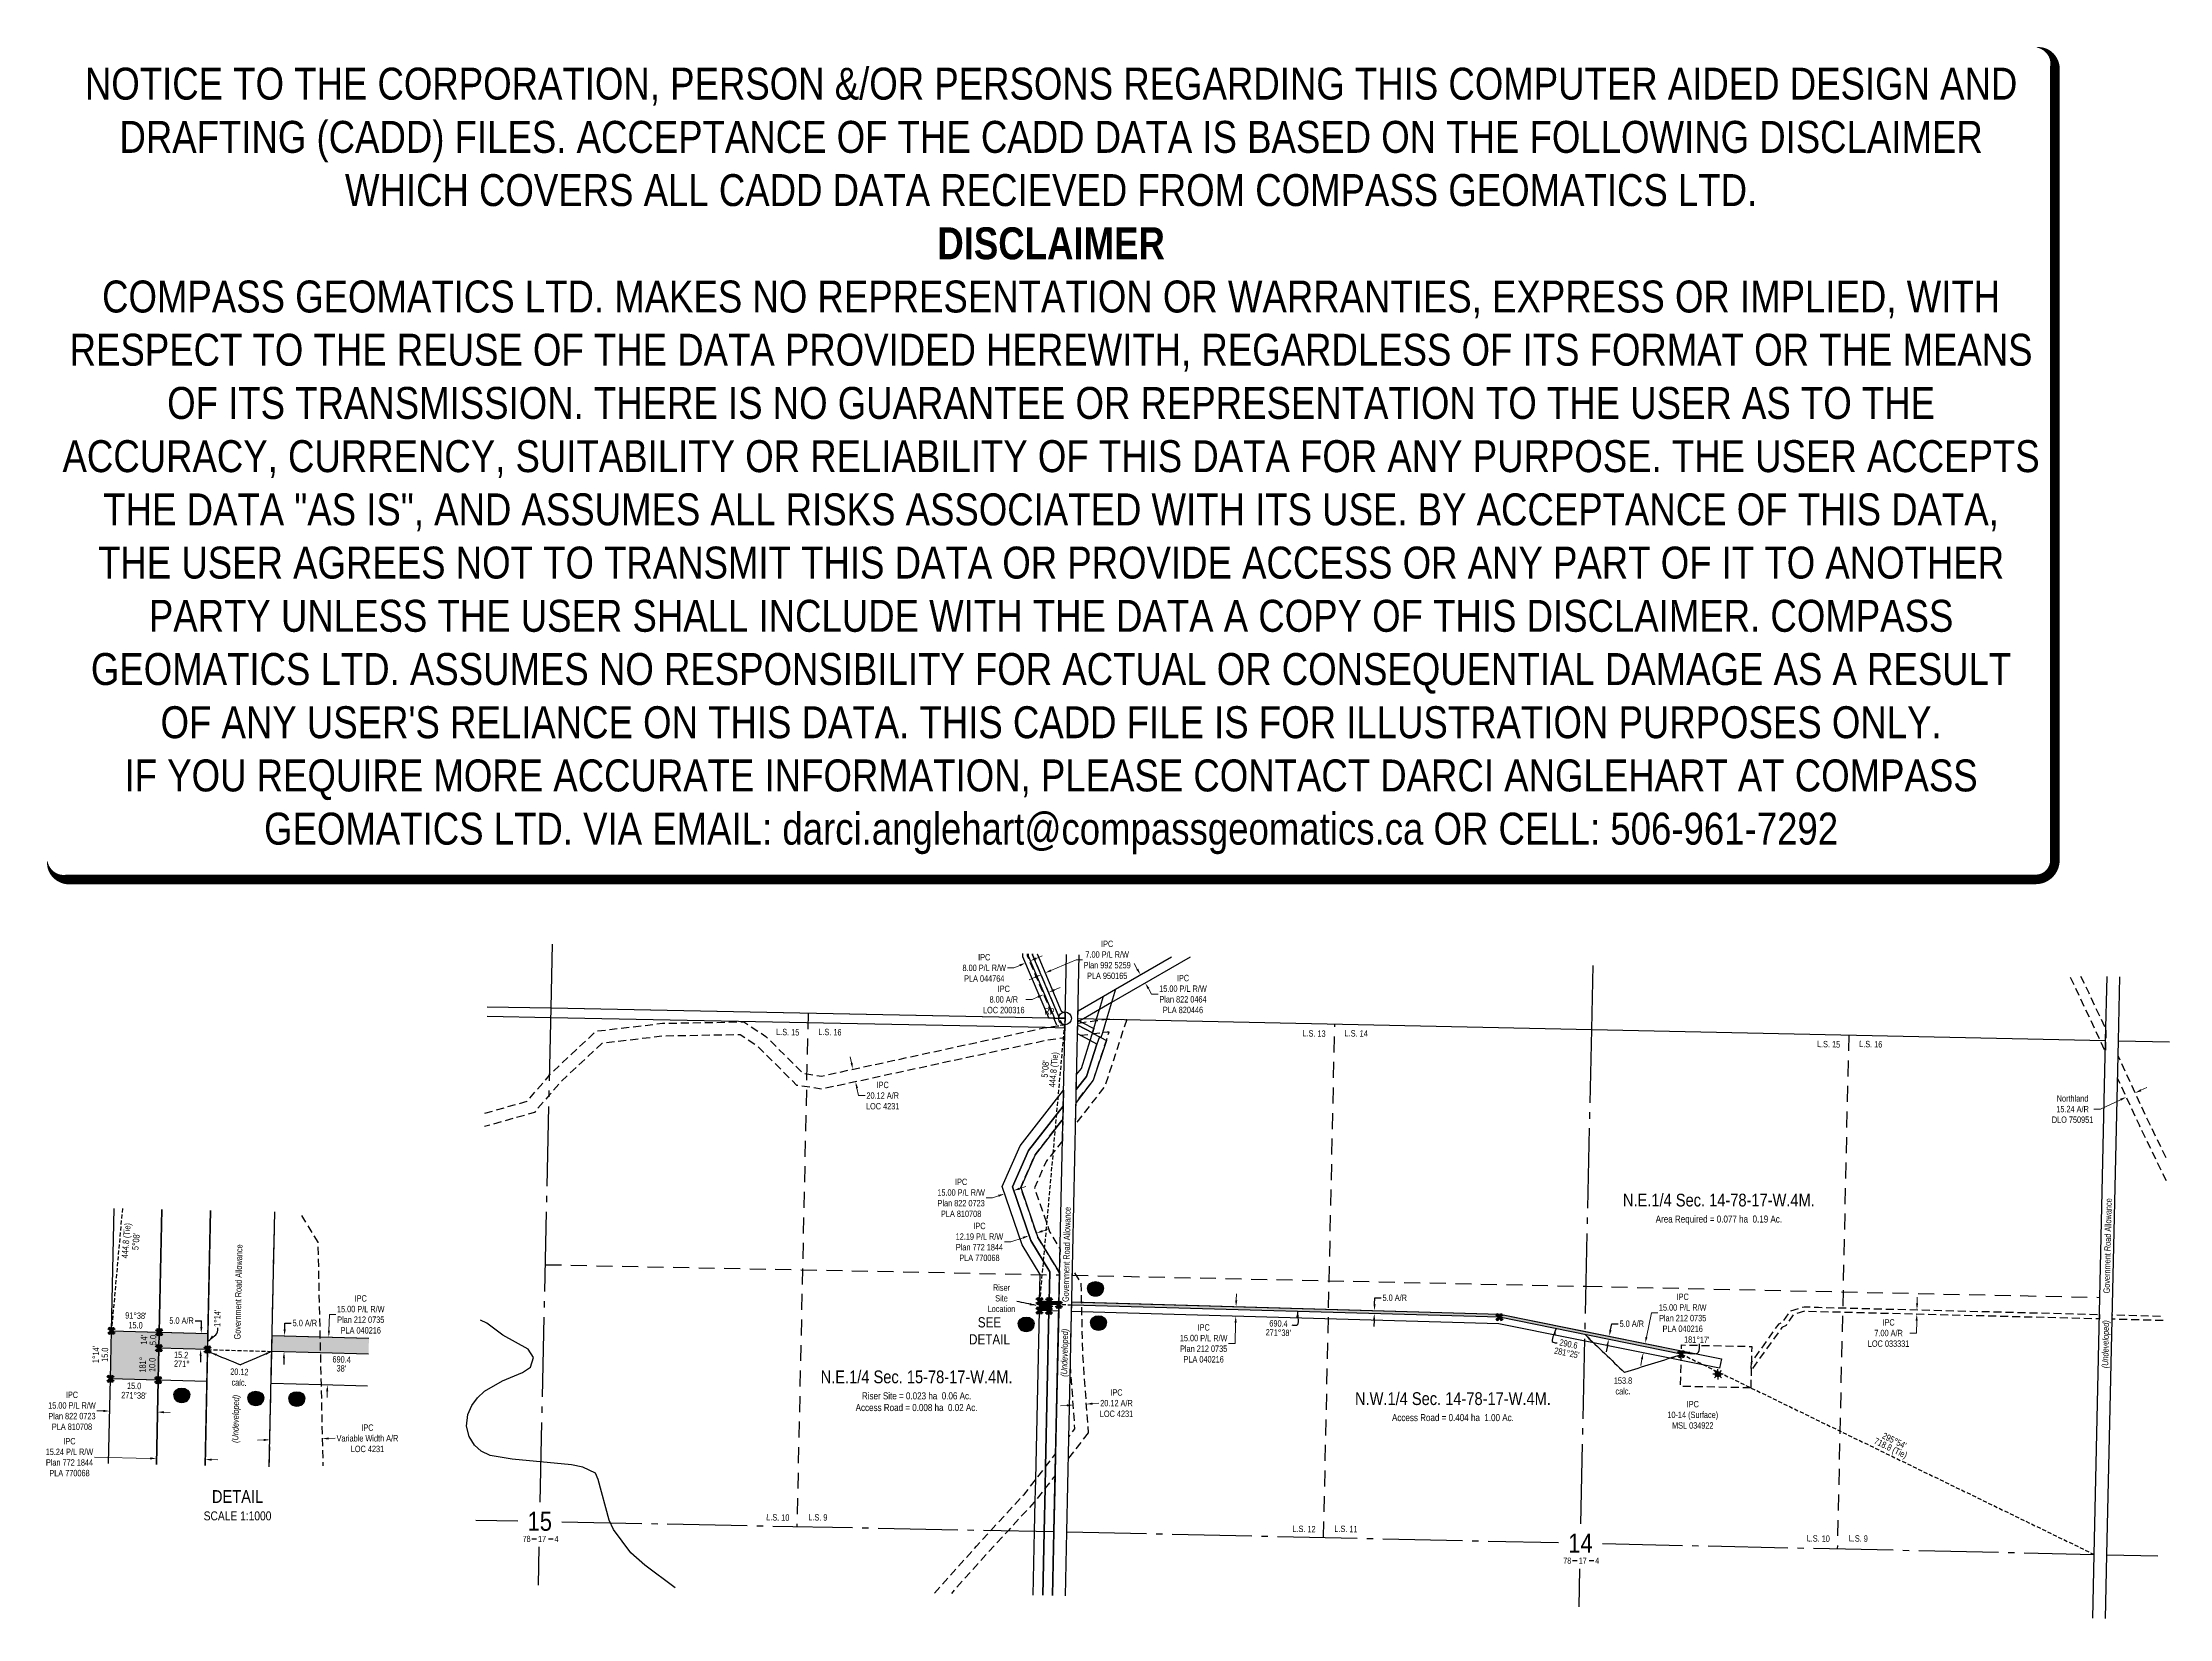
# Model space of a CAD drawing. Extents: x 401671 to 405002, y 6180217 to 6182685.
import ezdxf
from ezdxf.enums import TextEntityAlignment as Align

# ---------------------------------------------------------------- set-up
doc = ezdxf.new("R2010")
doc.units = 0
doc.header["$LTSCALE"] = 5
doc.header["$PDSIZE"] = 0.5
for name, pattern in [('foc-ACCESSROAD', [3.75, 2.5, -1.25]), ('foc-LSD', [8, 5, -3]), ('foc-QUARTERLINE', [33, 25, -3, 2, -3]), ('foc-TIELINE', [1.875, 1.25, -0.625]), ('foc-TRAV', [1.875, 1.25, -0.625])]:
    doc.linetypes.add(name, pattern=pattern)
doc.layers.get('Defpoints').update_dxf_attribs({"color": 9})
for name, color, linetype in [('10', 1, 'Continuous'), ('35', 37, 'Continuous'), ('9', 3, 'Continuous'), ('C-AR', 13, 'foc-ACCESSROAD'), ('C-RW', 13, 'Continuous'), ('C-SYMBOL', 7, 'Continuous'), ('C-WS', 13, 'foc-ACCESSROAD'), ('C-WS-S', 8, 'Continuous'), ('DETAIL-T', 7, 'Continuous'), ('F-AR', 190, 'foc-ACCESSROAD'), ('L-AREAREQUIRED', 7, 'Continuous'), ('L-BD', 7, 'Continuous'), ('L-BD1', 253, 'Continuous'), ('L-MON', 1, 'Continuous'), ('L-QSEC', 8, 'foc-QUARTERLINE'), ('L-ROAD-T', 7, 'Continuous'), ('L-SEC', 7, 'Continuous'), ('L-SECLBL', 7, 'Continuous'), ('L-SECTION-LSD', 7, 'foc-LSD'), ('L-TIE', 7, 'foc-TIELINE'), ('P-CROSSINGS', 250, 'Continuous'), ('P-PROPOSED', 10, 'Continuous'), ('P-PROPOSED-H', 21, 'Continuous'), ('P-TRAV', 4, 'foc-TRAV'), ('P-TXT', 4, 'Continuous'), ('T-WATER', 160, 'Continuous')]:
    doc.layers.add(name, color=color, linetype=linetype)
for name, color, linetype, lineweight in [('C-AR-T', 13, 'Continuous', 9), ('C-RW-T', 13, 'Continuous', 9), ('C-WS-T', 13, 'Continuous', 9), ('F-AR-T', 190, 'Continuous', 9), ('T-TEXT', 48, 'Continuous', 18)]:
    doc.layers.add(name, color=color, linetype=linetype, lineweight=lineweight)
doc.layers.add('DISCLAIMER', color=7, linetype='Continuous', plot=False)
doc.styles.add('100L', font='ARIALN.TTF', dxfattribs={"height": 11})
doc.styles.add('175L', font='ARIALN.TTF', dxfattribs={"height": 20})
doc.styles.add('80', font='ARIALN.TTF', dxfattribs={"height": 10})
doc.styles.add('80CG', font='ARIALN.TTF', dxfattribs={"height": 10})
doc.styles.add('80L', font='ARIALN.TTF', dxfattribs={"height": 10})
doc.styles.add('80LS', font='ARIALNI.TTF', dxfattribs={"height": 10})
doc.styles.add('Crossing', font='ARIALN.TTF', dxfattribs={"height": 10})
doc.styles.add('foc-LtypeFont', font='ARIALN.TTF', dxfattribs={"height": 7.35})
doc.styles.add('SIMPLEX', font='ARIALN.TTF')
doc.linetypes.add('foc-TOPO-flowdirection-NOLINE', pattern='A,0,[">",foc-LtypeFont,S=0.3,R=0,X=0,Y=-0.945],-20,[">",foc-LtypeFont,S=0.3,R=0,X=0,Y=-0.945],0', length=20)
doc.dimstyles.new('Compass 5 000', dxfattribs={"dimscale": 5, "dimtxt": 9, "dimasz": 2, "dimexe": 0.2, "dimexo": 0.0625, "dimgap": 0.5, "dimtad": 0, "dimtih": 1, "dimtoh": 1, "dimzin": 0, "dimdsep": 46, "dimtxsty": '80CG', "dimcen": 0.1, "dimse1": 1, "dimse2": 1, "dimclrd": 256, "dimclrt": 256, "dimaunit": 1, "dimadec": 4, "dimazin": 0, "dimtfac": 0.06, "dimtofl": 0, "dimtmove": 0, "dimatfit": 1, "dimfxl": 0.2, "dimtolj": 1, "dimtzin": 0, "dimlwd": -1, "dimarcsym": 0})

msp = doc.modelspace()

# ---------------------------------------------------------------- texts
at = {"layer": 'C-SYMBOL', "color": 3, "style": '175L'}
for s, p in [('N.E.1/4 Sec. 14-78-17-W.4M.', (404296.057, 6180855.959)), ('N.E.1/4 Sec. 15-78-17-W.4M.', (403039.759, 6180579.064)), ('N.W.1/4 Sec. 14-78-17-W.4M.', (403879.633, 6180544.98))]:
    msp.add_text(s, height=19.99256, dxfattribs=at).set_placement(p, align=Align.BOTTOM_CENTER)
at = {"layer": 'C-WS-T', "insert": (404255.178, 6180535.574), "char_height": 9.99628, "width": 78.96557, "attachment_point": 5, "style": '80CG'}
msp.add_mtext('\\A1;IPC\\P10-14 (Surface)\\PMSL 034922', dxfattribs=at)
at = {"layer": 'DETAIL-T', "color": 3, "attachment_point": 5, "style": '80CG'}
for s, insert, char_height, width in [('SEE\\PDETAIL', (403153.93, 6180667.189), 15.994, 63.61245), ('DETAIL\\P{\\H0.7x;SCALE 1:1000}', (401976.477, 6180393.908), 19.99256, 105.46635)]:
    msp.add_mtext(s, dxfattribs=dict(at, insert=insert, char_height=char_height, width=width))
at = {"layer": 'L-AREAREQUIRED', "color": 5, "style": '100L'}
for s, p in [('Area Required = 0.077 ha  0.19 Ac.', (404296.057, 6180833.468)), ('Access Road = 0.404 ha  1.00 Ac.', (403879.633, 6180522.489))]:
    msp.add_text(s, height=10.99591, dxfattribs=at).set_placement(p, align=Align.BOTTOM_CENTER)
at = {"layer": 'L-AREAREQUIRED', "color": 5, "insert": (403039.759, 6180570.801), "char_height": 10.99591, "width": 334.76615, "attachment_point": 2, "style": '100L'}
msp.add_mtext('Riser Site = 0.023 ha  0.06 Ac.\\PAccess Road = 0.008 ha  0.02 Ac.', dxfattribs=at)
at = {"layer": 'L-BD', "color": 3, "style": '80L'}
msp.add_text("1°14'", height=9.9963, rotation=88.7684, dxfattribs=at).set_placement((401944.636, 6180686.737), align=Align.MIDDLE)
at = {"layer": 'L-BD', "style": '80L'}
for s, height, rotation, p in [("181°17'", 9.9963, 358.783781, (404261.389, 6180653.242)), ('718.8 (Tie)', 9.99628, 334.1053, (404564.553, 6180482.468)), ("295°54'", 9.9963, 334.1053, (404570.774, 6180495.282))]:
    msp.add_text(s, height=height, rotation=rotation, dxfattribs=at).set_placement(p, align=Align.MIDDLE)
at = {"layer": 'L-BD1', "color": 5, "style": '80L'}
for s, height, rotation, p in [("5°08'", 9.9963, 84.8705, (403241.204, 6181077.301)), ('444.8 (Tie)', 9.99628, 84.8705, (403255.392, 6181076.028)), ('444.8 (Tie)', 9.99628, 84.8705, (401803.106, 6180808.365)), ("5°08'", 9.9963, 84.8705, (401817.294, 6180807.091)), ("91°38'", 9.9963, 358.3724, (401817.159, 6180690.982)), ('15.0', 9.9963, 358.3724, (401816.733, 6180675.994)), ("271°38'", 9.9963, 358.3724, (403606.121, 6180664.454)), ('690.4', 9.9963, 358.3724, (403606.526, 6180678.693)), ("1°14'", 9.9963, 88.7686, (401754.431, 6180630.082)), ('15.0', 9.9963, 88.7686, (401768.673, 6180629.776)), ('690.4', 9.9963, 358.3724, (402139.419, 6180622.329)), ("281°25'", 9.9963, 348.5775, (404057.865, 6180632.643)), ('290.6', 9.9963, 348.5775, (404060.686, 6180646.605)), ("271°38'", 9.9963, 358.3724, (401814.128, 6180566.064)), ('15.0', 9.9963, 358.3724, (401814.554, 6180581.053))]:
    msp.add_text(s, height=height, rotation=rotation, dxfattribs=at).set_placement(p, align=Align.MIDDLE)
at = {"layer": 'L-BD1', "color": 3, "style": '80L'}
for s, p in [("14'", (401829.919, 6180653.08)), ('5.0', (401844.16, 6180652.774)), ('181°', (401827.832, 6180614.18))]:
    msp.add_text(s, height=9.9963, rotation=88.7686, dxfattribs=at).set_placement(p, align=Align.MIDDLE)
at = {"layer": 'L-BD1', "style": '80L'}
msp.add_text('15.2', height=9.9963, rotation=358.3724, dxfattribs=at).set_placement((401888.174, 6180629.463), align=Align.MIDDLE)
at = {"layer": 'L-ROAD-T', "style": '80L'}
for p in [(403274.585, 6180786.881), (404904.717, 6180800.298), (401977.647, 6180728.118)]:
    msp.add_text('Government Road Allowance', height=9.99628, rotation=88.768499, dxfattribs=at).set_placement(p, align=Align.MIDDLE_CENTER)
at = {"layer": 'P-TXT', "attachment_point": 2, "style": '80L'}
for s, insert, char_height, width in [('Riser Site Location', (403172.733, 6180739.876), 9.99628, 49.23584), ('153.8\\Pcalc.', (404145.924, 6180594.189), 9.9963, 28.24092)]:
    msp.add_mtext(s, dxfattribs=dict(at, insert=insert, char_height=char_height, width=width))
at = {"layer": 'P-TXT', "insert": (401979.473, 6180607.933), "char_height": 9.9963, "width": 28.15228, "attachment_point": 2, "rotation": 358.3724, "style": '80L'}
msp.add_mtext('20.12\\Pcalc.', dxfattribs=at)
at = {"layer": 'T-TEXT', "style": '80LS'}
for p in [(403271.273, 6180632.786), (404901.404, 6180646.203), (401973.357, 6180529.27)]:
    msp.add_text('(Undeveloped)', height=9.99628, rotation=88.768499, dxfattribs=at).set_placement(p, align=Align.MIDDLE_CENTER)

# ---------------------------------------------------------------- blocks, each defined once
blk = doc.blocks.new('L-SECLBL')
at = {"layer": '9', "color": 7}
for p, q in [((-5.1, -27.8), (-12.3, -27.8)), ((20.7, -27.8), (13.5, -27.8))]:
    blk.add_line(p, q, dxfattribs=at)
at = {"layer": '10', "color": 2, "style": 'SIMPLEX'}
blk.add_attdef('SEC', text='', height=30, dxfattribs=at).set_placement((0, 0), align=Align.MIDDLE)
at = {"layer": '10', "color": 5, "style": '80L'}
blk.add_attdef('TWP', text='', height=9.5, dxfattribs=at).set_placement((-14.4, -27.4), align=Align.MIDDLE_RIGHT)
blk.add_attdef('RGE', text='', height=9.5, dxfattribs=at).set_placement((3.6, -27.4), align=Align.MIDDLE_CENTER)
blk.add_attdef('MER', text='', height=9.5, dxfattribs=at).set_placement((23.2, -27.4), align=Align.MIDDLE_LEFT)
blk = doc.blocks.new('*D420')
at = {"layer": 'Defpoints', "color": 0, "transparency": 16777216}
for p in [(404934, 6181033.3), (404934.6, 6181032.2), (404948.4, 6181038.6)]:
    blk.add_point(p, dxfattribs=at)
at = {"layer": 'F-AR-T', "transparency": 16777216}
for p, q in [((404925, 6181029.1), (404893.4, 6181014.5)), ((404956.9, 6181043.9), (404966, 6181048.1)), ((404893.4, 6181014.5), (404883.4, 6181014.5))]:
    blk.add_line(p, q, dxfattribs=at)
for points in [[(404924.3, 6181030.7), (404925.7, 6181027.6), (404934, 6181033.3)], [(404956.2, 6181045.5), (404957.6, 6181042.4), (404947.9, 6181039.7)]]:
    blk.add_solid(points, dxfattribs=at)
at = {"layer": 'F-AR-T', "transparency": 16777216, "insert": (404849.9, 6181014.5), "char_height": 10, "attachment_point": 5, "style": '80CG'}
blk.add_mtext('\\A1;Northland\\P15.24 A/R\\PDLO 750951', dxfattribs=at)
blk = doc.blocks.new('*D421')
at = {"layer": 'C-AR-T', "transparency": 16777216}
for p, q in [((403275.1, 6180550.3), (403265.1, 6180549.6)), ((403315.1, 6180553.1), (403325.1, 6180553.9))]:
    blk.add_line(p, q, dxfattribs=at)
for points in [[(403275, 6180552), (403275.2, 6180548.6), (403285.1, 6180551)], [(403315, 6180554.8), (403315.3, 6180551.5), (403305.2, 6180552.4)]]:
    blk.add_solid(points, dxfattribs=at)
at = {"layer": 'Defpoints', "color": 0, "transparency": 16777216}
for p in [(403285, 6180551.7), (403305.1, 6180553.2), (403305.2, 6180552.4)]:
    blk.add_point(p, dxfattribs=at)
at = {"layer": 'C-AR-T', "transparency": 16777216, "insert": (403352.8, 6180553.9), "char_height": 10, "attachment_point": 5, "style": '80CG'}
blk.add_mtext('\\A1;IPC\\P20.12 A/R\\PLOC 4231', dxfattribs=at)
blk = doc.blocks.new('*D422')
at = {"layer": 'C-AR-T', "transparency": 16777216}
for p, q in [((402937.9, 6181086.7), (402935.8, 6181096.4)), ((402946.4, 6181047.5), (402949, 6181035.6)), ((402949, 6181035.6), (402959, 6181035.6))]:
    blk.add_line(p, q, dxfattribs=at)
for points in [[(402939.5, 6181087), (402936.3, 6181086.3), (402940, 6181076.9)], [(402948, 6181047.8), (402944.8, 6181047.1), (402944.3, 6181057.2)]]:
    blk.add_solid(points, dxfattribs=at)
at = {"layer": 'Defpoints', "color": 0, "transparency": 16777216}
for p in [(402944.3, 6181057.2), (402966.1, 6181082.5), (402970.4, 6181062.9)]:
    blk.add_point(p, dxfattribs=at)
at = {"layer": 'C-AR-T', "transparency": 16777216, "insert": (402986.7, 6181035.6), "char_height": 10, "attachment_point": 5, "style": '80CG'}
blk.add_mtext('\\A1;IPC\\P20.12 A/R\\PLOC 4231', dxfattribs=at)
blk = doc.blocks.new('*D423')
at = {"layer": 'C-AR-T', "transparency": 16777216}
for p, q in [((404606.4, 6180710.1), (404606.7, 6180720.1)), ((404605.3, 6180663.7), (404595.3, 6180663.7)), ((404605.8, 6180683.1), (404605.3, 6180663.7))]:
    blk.add_line(p, q, dxfattribs=at)
for points in [[(404604.1, 6180683.2), (404607.4, 6180683.1), (404606, 6180693.1)], [(404604.8, 6180710.2), (404608.1, 6180710.1), (404606.2, 6180700.1)]]:
    blk.add_solid(points, dxfattribs=at)
at = {"layer": 'Defpoints', "color": 0, "transparency": 16777216}
for p in [(404606, 6180693.1), (404607.2, 6180693.1), (404607.3, 6180700.1)]:
    blk.add_point(p, dxfattribs=at)
at = {"layer": 'C-AR-T', "transparency": 16777216, "insert": (404561.8, 6180663.7), "char_height": 10, "attachment_point": 5, "style": '80CG'}
blk.add_mtext('\\A1;IPC\\P7.00 A/R\\PLOC 033331', dxfattribs=at)
blk = doc.blocks.new('*D424')
at = {"layer": 'C-AR-T', "transparency": 16777216}
for p, q in [((403229.8, 6181190.1), (403220.6, 6181186.2)), ((403255.5, 6181201.1), (403264.7, 6181205)), ((403220.6, 6181186.2), (403210.6, 6181186.2))]:
    blk.add_line(p, q, dxfattribs=at)
for points in [[(403229.1, 6181191.7), (403230.4, 6181188.6), (403239, 6181194)], [(403254.9, 6181202.6), (403256.2, 6181199.5), (403246.3, 6181197.2)]]:
    blk.add_solid(points, dxfattribs=at)
at = {"layer": 'Defpoints', "color": 0, "transparency": 16777216}
for p in [(403223.1, 6181231.4), (403230.5, 6181234.5), (403239, 6181194)]:
    blk.add_point(p, dxfattribs=at)
at = {"layer": 'C-AR-T', "transparency": 16777216, "insert": (403176.3, 6181186.2), "char_height": 10, "attachment_point": 5, "style": '80CG'}
blk.add_mtext('\\A1;IPC\\P8.00 A/R\\PLOC 200316', dxfattribs=at)
blk = doc.blocks.new('RP')
at = {"layer": '35', "color": 3}
blk.add_circle((0, 0), 10, dxfattribs=at)
at = {"layer": '35', "color": 3, "style": '80'}
blk.add_attdef('RP_001', (-32.4, 5.8), '', height=10, dxfattribs=at)
blk = doc.blocks.new('*D425')
at = {"layer": 'C-RW-T', "transparency": 16777216}
for p, q in [((404182.6, 6180657.2), (404190.3, 6180695.4)), ((404190.3, 6180695.4), (404200.3, 6180695.4)), ((404175.6, 6180622.9), (404173.7, 6180613.1))]:
    blk.add_line(p, q, dxfattribs=at)
for points in [[(404180.9, 6180657.5), (404184.2, 6180656.8), (404180.6, 6180647.4)], [(404174, 6180623.2), (404177.3, 6180622.5), (404177.6, 6180632.7)]]:
    blk.add_solid(points, dxfattribs=at)
at = {"layer": 'Defpoints', "color": 0, "transparency": 16777216}
for p in [(404136.3, 6180656.3), (404133.3, 6180641.6), (404180.6, 6180647.4)]:
    blk.add_point(p, dxfattribs=at)
at = {"layer": 'C-RW-T', "transparency": 16777216, "insert": (404239.4, 6180695.4), "char_height": 10, "attachment_point": 5, "style": '80CG'}
blk.add_mtext('\\A1;IPC\\P15.00 P/L R/W\\PPlan 212 0735\\PPLA 040216', dxfattribs=at)
blk = doc.blocks.new('*D426')
at = {"layer": 'C-RW-T', "transparency": 16777216}
for p, q in [((403540.3, 6180715.1), (403540.6, 6180725.1)), ((403539.3, 6180680.1), (403538.4, 6180647.5)), ((403538.4, 6180647.5), (403528.4, 6180647.5))]:
    blk.add_line(p, q, dxfattribs=at)
for points in [[(403537.6, 6180680.1), (403541, 6180680), (403539.6, 6180690.1)], [(403538.6, 6180715.1), (403542, 6180715), (403540, 6180705.1)]]:
    blk.add_solid(points, dxfattribs=at)
at = {"layer": 'Defpoints', "color": 0, "transparency": 16777216}
for p in [(403539.6, 6180690.1), (403739, 6180699.4), (403738.6, 6180684.4)]:
    blk.add_point(p, dxfattribs=at)
at = {"layer": 'C-RW-T', "transparency": 16777216, "insert": (403489.3, 6180647.5), "char_height": 10, "attachment_point": 5, "style": '80CG'}
blk.add_mtext('\\A1;IPC\\P15.00 P/L R/W\\PPlan 212 0735\\PPLA 040216', dxfattribs=at)
blk = doc.blocks.new('*D427')
at = {"layer": 'C-RW-T', "transparency": 16777216}
for p, q in [((403201.1, 6180890), (403210.6, 6180893.3)), ((403158.6, 6180875.4), (403148.6, 6180875.4)), ((403168, 6180878.6), (403158.6, 6180875.4))]:
    blk.add_line(p, q, dxfattribs=at)
for points in [[(403200.6, 6180891.6), (403201.7, 6180888.4), (403191.7, 6180886.8)], [(403167.5, 6180880.2), (403168.6, 6180877.1), (403177.5, 6180881.9)]]:
    blk.add_solid(points, dxfattribs=at)
at = {"layer": 'Defpoints', "color": 0, "transparency": 16777216}
for p in [(403177.5, 6180881.9), (403180.6, 6180872.8), (403194.8, 6180877.6)]:
    blk.add_point(p, dxfattribs=at)
at = {"layer": 'C-RW-T', "transparency": 16777216, "insert": (403109.5, 6180875.4), "char_height": 10, "attachment_point": 5, "style": '80CG'}
blk.add_mtext('\\A1;IPC\\P15.00 P/L R/W\\PPlan 822 0723\\PPLA 810708', dxfattribs=at)
blk = doc.blocks.new('*D428')
at = {"layer": 'C-RW-T', "transparency": 16777216}
for p, q in [((403236.9, 6180823.5), (403246.4, 6180826.7)), ((403187.3, 6180806.4), (403177.3, 6180806.4)), ((403206.5, 6180813), (403187.3, 6180806.4))]:
    blk.add_line(p, q, dxfattribs=at)
for points in [[(403236.4, 6180825.1), (403237.5, 6180821.9), (403227.5, 6180820.2)], [(403205.9, 6180814.6), (403207, 6180811.4), (403215.9, 6180816.3)]]:
    blk.add_solid(points, dxfattribs=at)
at = {"layer": 'Defpoints', "color": 0, "transparency": 16777216}
for p in [(403210.2, 6180833), (403221.7, 6180837), (403215.9, 6180816.3)]:
    blk.add_point(p, dxfattribs=at)
at = {"layer": 'C-RW-T', "transparency": 16777216, "insert": (403138.2, 6180806.4), "char_height": 10, "attachment_point": 5, "style": '80CG'}
blk.add_mtext('\\A1;IPC\\P12.19 P/L R/W\\PPlan 772 1844\\PPLA 770068', dxfattribs=at)
blk = doc.blocks.new('*D429')
at = {"layer": 'C-RW-T', "transparency": 16777216}
for p, q in [((403250.2, 6181231.6), (403289.5, 6181248.2)), ((403289.5, 6181248.2), (403299.5, 6181248.2)), ((403225.3, 6181221), (403216.1, 6181217.1))]:
    blk.add_line(p, q, dxfattribs=at)
for points in [[(403224.7, 6181222.6), (403226, 6181219.5), (403234.5, 6181225)], [(403249.5, 6181233.1), (403250.8, 6181230.1), (403241, 6181227.7)]]:
    blk.add_solid(points, dxfattribs=at)
at = {"layer": 'Defpoints', "color": 0, "transparency": 16777216}
for p in [(403235.1, 6181223.6), (403241, 6181227.7), (403241.5, 6181226.4)]:
    blk.add_point(p, dxfattribs=at)
at = {"layer": 'C-RW-T', "transparency": 16777216, "insert": (403338.2, 6181248.2), "char_height": 10, "attachment_point": 5, "style": '80CG'}
blk.add_mtext('\\A1;IPC\\P7.00 P/L R/W\\PPlan 992 5259\\PPLA 950165', dxfattribs=at)
blk = doc.blocks.new('*D430')
at = {"layer": 'C-RW-T', "transparency": 16777216}
for p, q in [((403192, 6181235.6), (403182, 6181235.6)), ((403201.2, 6181239.5), (403192, 6181235.6)), ((403227, 6181250.5), (403236.2, 6181254.4))]:
    blk.add_line(p, q, dxfattribs=at)
for points in [[(403200.6, 6181241.1), (403201.9, 6181238), (403210.4, 6181243.4)], [(403226.3, 6181252), (403227.6, 6181248.9), (403217.8, 6181246.6)]]:
    blk.add_solid(points, dxfattribs=at)
at = {"layer": 'Defpoints', "color": 0, "transparency": 16777216}
for p in [(403210.1, 6181244.1), (403210.4, 6181243.4), (403217.5, 6181247.2)]:
    blk.add_point(p, dxfattribs=at)
at = {"layer": 'C-RW-T', "transparency": 16777216, "insert": (403145.7, 6181235.6), "char_height": 10, "attachment_point": 5, "style": '80CG'}
blk.add_mtext('\\A1;IPC\\P8.00 P/L R/W\\PPLA 044764', dxfattribs=at)
blk = doc.blocks.new('*D431')
at = {"layer": 'C-RW-T', "transparency": 16777216}
for p, q in [((403385.3, 6181233.6), (403380.3, 6181242.3)), ((403402.8, 6181203.3), (403407.8, 6181194.7)), ((403407.8, 6181194.7), (403417.8, 6181194.7))]:
    blk.add_line(p, q, dxfattribs=at)
for points in [[(403386.8, 6181234.5), (403383.9, 6181232.8), (403390.4, 6181225)], [(403404.3, 6181204.2), (403401.4, 6181202.5), (403397.8, 6181212)]]:
    blk.add_solid(points, dxfattribs=at)
at = {"layer": 'Defpoints', "color": 0, "transparency": 16777216}
for p in [(403419.1, 6181241.6), (403426.6, 6181228.6), (403397.8, 6181212)]:
    blk.add_point(p, dxfattribs=at)
at = {"layer": 'C-RW-T', "transparency": 16777216, "insert": (403456.9, 6181194.7), "char_height": 10, "attachment_point": 5, "style": '80CG'}
blk.add_mtext('\\A1;IPC\\P15.00 P/L R/W\\PPlan 822 0464\\PPLA 820446', dxfattribs=at)
blk = doc.blocks.new('TEMP')
h = blk.add_hatch(color=255)
h.dxf.hatch_style = 1
h.paths.add_polyline_path([(0, 0.25), (-0.67, 1.15), (-0.67, 0.67), (-1.15, 0.67), (-0.25, 0), (-1.15, -0.67), (-0.67, -0.67), (-0.67, -1.15), (0, -0.25), (0.67, -1.15), (0.67, -0.67), (1.15, -0.67), (0.25, 0), (1.15, 0.67), (0.67, 0.67), (0.67, 1.15)])
h.paths.add_polyline_path([(0.57, 0.85), (0.57, 0.57), (0.85, 0.57), (0.08, 0), (0.85, -0.57), (0.57, -0.57), (0.57, -0.85), (0, -0.08), (-0.57, -0.85), (-0.57, -0.57), (-0.85, -0.57), (-0.08, 0), (-0.85, 0.57), (-0.57, 0.57), (-0.57, 0.85), (0, 0.08)], flags=16)
h = blk.add_hatch(color=1)
h.dxf.hatch_style = 1
h.paths.add_polyline_path([(0, 0.08), (-0.57, 0.85), (-0.57, 0.57), (-0.85, 0.57), (-0.08, 0), (-0.85, -0.57), (-0.57, -0.57), (-0.57, -0.85), (0, -0.08), (0.57, -0.85), (0.57, -0.57), (0.85, -0.57), (0.08, 0), (0.85, 0.57), (0.57, 0.57), (0.57, 0.85)])
at = {"color": 1}
for p, q in [((-0.08, 0), (0.08, 0)), ((0, 0.08), (0, -0.08))]:
    blk.add_line(p, q, dxfattribs=at)
at = {"color": 255, "flags": 128}
blk.add_lwpolyline([(-0.25, 0), (-1.15, 0.67), (-0.67, 0.67), (-0.67, 1.15), (0, 0.25), (0.67, 1.15), (0.67, 0.67), (1.15, 0.67), (0.25, 0), (1.15, -0.67), (0.67, -0.67), (0.67, -1.15), (0, -0.25), (-0.67, -1.15), (-0.67, -0.67), (-1.15, -0.67)], close=True, dxfattribs=at)
at = {"color": 1, "flags": 128}
blk.add_lwpolyline([(-0.08, 0), (-0.85, 0.57), (-0.57, 0.57), (-0.57, 0.85), (0, 0.08), (0.57, 0.85), (0.57, 0.57), (0.85, 0.57), (0.08, 0), (0.85, -0.57), (0.57, -0.57), (0.57, -0.85), (0, -0.08), (-0.57, -0.85), (-0.57, -0.57), (-0.85, -0.57)], close=True, dxfattribs=at)
blk = doc.blocks.new('*D433')
at = {"layer": 'C-AR-T', "transparency": 16777216}
for p, q in [((402017.5, 6180496.3), (402007.5, 6180496)), ((402119.1, 6180498.6), (402129.1, 6180498.8))]:
    blk.add_line(p, q, dxfattribs=at)
for points in [[(402017.5, 6180497.9), (402017.5, 6180494.6), (402027.5, 6180496.5)], [(402119.1, 6180500.2), (402119.1, 6180496.9), (402109.1, 6180498.3)]]:
    blk.add_solid(points, dxfattribs=at)
at = {"layer": 'Defpoints', "color": 0, "transparency": 16777216}
for p in [(402027.3, 6180506), (402108.9, 6180507.8), (402109.1, 6180498.3)]:
    blk.add_point(p, dxfattribs=at)
at = {"layer": 'C-AR-T', "transparency": 16777216, "insert": (402179.9, 6180498.8), "char_height": 10, "attachment_point": 5, "style": '80CG'}
blk.add_mtext('\\A1;IPC\\PVariable Width A/R\\PLOC 4231', dxfattribs=at)
blk = doc.blocks.new('*D434')
at = {"layer": 'C-RW-T', "transparency": 16777216}
for p, q in [((401766.3, 6180541.7), (401756.3, 6180541.9)), ((401861.2, 6180539.7), (401871.2, 6180539.4))]:
    blk.add_line(p, q, dxfattribs=at)
for points in [[(401766.3, 6180543.4), (401766.2, 6180540), (401776.3, 6180541.5)], [(401861.3, 6180541.3), (401861.2, 6180538), (401851.2, 6180539.9)]]:
    blk.add_solid(points, dxfattribs=at)
at = {"layer": 'Defpoints', "color": 0, "transparency": 16777216}
for p in [(401776.3, 6180541.5), (401775.3, 6180496.3), (401850.3, 6180494.7)]:
    blk.add_point(p, dxfattribs=at)
at = {"layer": 'C-RW-T', "transparency": 16777216, "insert": (401717.2, 6180541.9), "char_height": 10, "attachment_point": 5, "style": '80CG'}
blk.add_mtext('\\A1;IPC\\P15.00 P/L R/W\\PPlan 822 0723\\PPLA 810708', dxfattribs=at)
blk = doc.blocks.new('*D435')
at = {"layer": 'C-RW-T', "transparency": 16777216}
for p, q in [((401839.7, 6180467.4), (401752.3, 6180469.3)), ((401935.8, 6180465.4), (401945.8, 6180465.2))]:
    blk.add_line(p, q, dxfattribs=at)
for points in [[(401839.7, 6180469.1), (401839.6, 6180465.8), (401849.7, 6180467.2)], [(401935.9, 6180467), (401935.8, 6180463.7), (401925.8, 6180465.6)]]:
    blk.add_solid(points, dxfattribs=at)
at = {"layer": 'Defpoints', "color": 0, "transparency": 16777216}
for p in [(401849.7, 6180467.5), (401849.7, 6180467.2), (401925.8, 6180465.9)]:
    blk.add_point(p, dxfattribs=at)
at = {"layer": 'C-RW-T', "transparency": 16777216, "insert": (401713.3, 6180469.3), "char_height": 10, "attachment_point": 5, "style": '80CG'}
blk.add_mtext('\\A1;IPC\\P15.24 P/L R/W\\PPlan 772 1844\\PPLA 770068', dxfattribs=at)
blk = doc.blocks.new('GAS')
h = blk.add_hatch(color=255)
h.dxf.hatch_style = 1
edge = h.paths.add_edge_path()
edge.add_arc((0, 0), 0.9, 0, 360)
for p, q in [((-0.81, 0), (-1.62, 0)), ((-0.57, 0.57), (-1.14, 1.14)), ((0, 0.81), (0, 1.62)), ((0.57, 0.57), (1.14, 1.14)), ((1.62, 0), (0.81, 0)), ((-0.57, -0.57), (-1.14, -1.14)), ((0, -0.81), (0, -1.62)), ((1.14, -1.14), (0.57, -0.57))]:
    blk.add_line(p, q)
blk.add_circle((0, 0), 0.8)
blk = doc.blocks.new('xing2')
h = blk.add_hatch(color=50)
h.dxf.hatch_style = 1
edge = h.paths.add_edge_path()
edge.add_ellipse((0, 0), major_axis=(-12.5, 0), ratio=0.816297, start_angle=0, end_angle=360)
h = blk.add_hatch(color=250)
h.dxf.hatch_style = 1
edge = h.paths.add_edge_path()
edge.add_ellipse((0, -2), major_axis=(-12.5, 0), ratio=0.816297, start_angle=0, end_angle=180)
edge.add_line((12.5, -2), (12.5, 0))
edge.add_ellipse((0, 0), major_axis=(-12.5, 0), ratio=0.816297, start_angle=0, end_angle=180, ccw=False)
edge.add_line((-12.5, 0), (-12.5, -2))
at = {"color": 250}
blk.add_ellipse((0, 0), major_axis=(-12.5, 0), ratio=0.816297, dxfattribs=at)
blk.add_ellipse((0, -2), major_axis=(-12.5, 0), ratio=0.816297, start_param=0, end_param=3.141593, dxfattribs=at)
at = {"color": 250, "style": 'Crossing'}
blk.add_attdef('CROSSING', text='', height=9, dxfattribs=at).set_placement((0.1, 0), align=Align.MIDDLE_CENTER)
at = {"color": 250, "style": 'Crossing', "flags": 1}
for tag, p in [('DESCRIPTION', (0.1, -25.8)), ('OWNER', (0.1, -12.5)), ('LOCATION', (0.1, -39.3)), ('DWG_REF', (0.1, -52.8))]:
    blk.add_attdef(tag, text='', height=9, dxfattribs=at).set_placement(p, align=Align.MIDDLE_CENTER)
blk = doc.blocks.new('*D473')
at = {"layer": 'C-RW-T', "transparency": 16777216}
for p, q in [((402119.6, 6180667.4), (402120.3, 6180692.9)), ((402120.3, 6180692.9), (402130.3, 6180692.9)), ((402116.9, 6180572.5), (402116.6, 6180562.5))]:
    blk.add_line(p, q, dxfattribs=at)
for points in [[(402117.9, 6180667.4), (402121.2, 6180667.3), (402119.3, 6180657.4)], [(402115.2, 6180572.5), (402118.5, 6180572.4), (402117.2, 6180582.5)]]:
    blk.add_solid(points, dxfattribs=at)
at = {"layer": 'Defpoints', "color": 0, "transparency": 16777216}
for p in [(402119.3, 6180657.4), (402170.7, 6180655.9), (402168.6, 6180581)]:
    blk.add_point(p, dxfattribs=at)
at = {"layer": 'C-RW-T', "transparency": 16777216, "insert": (402169.4, 6180692.9), "char_height": 10, "attachment_point": 5, "style": '80CG'}
blk.add_mtext('\\A1;IPC\\P15.00 P/L R/W\\PPlan 212 0735\\PPLA 040216', dxfattribs=at)
blk = doc.blocks.new('*D474')
at = {"layer": 'Defpoints', "color": 0, "transparency": 16777216}
for p in [(404124.4, 6180658.7), (404136.6, 6180656.2), (404135.7, 6180651.3)]:
    blk.add_point(p, dxfattribs=at)
at = {"layer": 'P-TXT', "transparency": 16777216}
for p, q in [((404126.4, 6180668.5), (404128.4, 6180678.3)), ((404128.4, 6180678.3), (404138.4, 6180678.3)), ((404121.4, 6180644), (404119.5, 6180634.2))]:
    blk.add_line(p, q, dxfattribs=at)
for points in [[(404124.8, 6180668.8), (404128, 6180668.2), (404124.4, 6180658.7)], [(404119.8, 6180644.3), (404123.1, 6180643.7), (404123.4, 6180653.8)]]:
    blk.add_solid(points, dxfattribs=at)
at = {"layer": 'P-TXT', "transparency": 16777216, "insert": (404159.7, 6180678.3), "char_height": 10, "attachment_point": 5, "style": '80CG'}
blk.add_mtext('\\A1;5.0 A/R', dxfattribs=at)
blk = doc.blocks.new('*D475')
at = {"layer": 'Defpoints', "color": 0, "transparency": 16777216}
for p in [(403756.6, 6180698.9), (403830.2, 6180691.8), (403830.4, 6180696.8)]:
    blk.add_point(p, dxfattribs=at)
at = {"layer": 'P-TXT', "transparency": 16777216}
for p, q in [((403756.9, 6180708.9), (403757.2, 6180718.9)), ((403757.2, 6180718.9), (403767.2, 6180718.9)), ((403756.2, 6180683.9), (403755.9, 6180673.9))]:
    blk.add_line(p, q, dxfattribs=at)
for points in [[(403754.5, 6180684), (403757.9, 6180683.9), (403756.5, 6180693.9)], [(403755.3, 6180709), (403758.6, 6180708.9), (403756.6, 6180698.9)]]:
    blk.add_solid(points, dxfattribs=at)
at = {"layer": 'P-TXT', "transparency": 16777216, "insert": (403788.5, 6180718.9), "char_height": 10, "attachment_point": 5, "style": '80CG'}
blk.add_mtext('\\A1;5.0 A/R', dxfattribs=at)
blk = doc.blocks.new('*D476')
at = {"layer": 'Defpoints', "color": 0, "transparency": 16777216}
for p in [(402050, 6180659.4), (402067.7, 6180658.9), (402066.9, 6180633.9)]:
    blk.add_point(p, dxfattribs=at)
at = {"layer": 'P-TXT', "transparency": 16777216}
for p, q in [((402050.3, 6180669.4), (402050.6, 6180679.4)), ((402050.6, 6180679.4), (402060.6, 6180679.4)), ((402049, 6180624.4), (402048.7, 6180614.4))]:
    blk.add_line(p, q, dxfattribs=at)
for points in [[(402048.6, 6180669.4), (402051.9, 6180669.3), (402050, 6180659.4)], [(402047.3, 6180624.4), (402050.7, 6180624.3), (402049.3, 6180634.4)]]:
    blk.add_solid(points, dxfattribs=at)
at = {"layer": 'P-TXT', "transparency": 16777216, "insert": (402081.9, 6180679.4), "char_height": 10, "attachment_point": 5, "style": '80CG'}
blk.add_mtext('\\A1;5.0 A/R', dxfattribs=at)
blk = doc.blocks.new('*D477')
at = {"layer": 'Defpoints', "color": 0, "transparency": 16777216}
for p in [(401912.3, 6180663.3), (401919.5, 6180663.1), (401911.6, 6180638.3)]:
    blk.add_point(p, dxfattribs=at)
at = {"layer": 'P-TXT', "transparency": 16777216}
for p, q in [((401910.1, 6180683.1), (401920.1, 6180683.1)), ((401919.8, 6180673.1), (401920.1, 6180683.1)), ((401918.5, 6180628.1), (401918.3, 6180618.1))]:
    blk.add_line(p, q, dxfattribs=at)
for points in [[(401918.2, 6180673.1), (401921.5, 6180673), (401919.5, 6180663.1)], [(401916.9, 6180628.1), (401920.2, 6180628), (401918.8, 6180638.1)]]:
    blk.add_solid(points, dxfattribs=at)
at = {"layer": 'P-TXT', "transparency": 16777216, "insert": (401888.8, 6180683.1), "char_height": 10, "attachment_point": 5, "style": '80CG'}
blk.add_mtext('\\A1;5.0 A/R', dxfattribs=at)
blk = doc.blocks.new('Disclaimer_Legal')
at = {"layer": 'DISCLAIMER', "color": 254, "flags": 128}
blk.add_lwpolyline([(-3612.9, -1104.6, 37.5, 37.5, 0), (4096.1, -1104.6, 37.5, 37.5, 0.414214), (4171.1, -1029.6, 37.5, 37.5, 0), (4171.1, 2078.7, 37.5, 0, 0.414214), (4096.1, 2153.7, 0, 0, 0), (-3612.9, 2153.7, 0, 0, 0.414214), (-3687.9, 2078.7, 0, 0, 0), (-3687.9, -1029.6, 0, 37.5, 0.414214)], format="xyseb", close=True, dxfattribs=at)
at = {"layer": 'DISCLAIMER', "color": 254, "insert": (241.6, 533.9), "char_height": 125, "width": 7717.568, "attachment_point": 5, "style": '80'}
blk.add_mtext('NOTICE TO THE CORPORATION, PERSON &/OR PERSONS REGARDING THIS COMPUTER AIDED DESIGN AND DRAFTING (CADD) FILES. ACCEPTANCE OF THE CADD DATA IS BASED ON THE FOLLOWING DISCLAIMER WHICH COVERS ALL CADD DATA RECIEVED FROM COMPASS GEOMATICS LTD.\\P{\\fArial Narrow|b1|i0|c0|p34;DISCLAIMER}\\PCOMPASS GEOMATICS LTD. MAKES NO REPRESENTATION OR WARRANTIES, EXPRESS OR IMPLIED, WITH RESPECT TO THE REUSE OF THE DATA PROVIDED HEREWITH, REGARDLESS OF ITS FORMAT OR THE MEANS OF ITS TRANSMISSION. THERE IS NO GUARANTEE OR REPRESENTATION TO THE USER AS TO THE ACCURACY, CURRENCY, SUITABILITY OR RELIABILITY OF THIS DATA FOR ANY PURPOSE. THE USER ACCEPTS THE DATA "AS IS", AND ASSUMES ALL RISKS ASSOCIATED WITH ITS USE. BY ACCEPTANCE OF THIS DATA, THE USER AGREES NOT TO TRANSMIT THIS DATA OR PROVIDE ACCESS OR ANY PART OF IT TO ANOTHER PARTY UNLESS THE USER SHALL INCLUDE WITH THE DATA A COPY OF THIS DISCLAIMER. COMPASS GEOMATICS LTD. ASSUMES NO RESPONSIBILITY FOR ACTUAL OR CONSEQUENTIAL DAMAGE AS A RESULT OF ANY USER\'S RELIANCE ON THIS DATA. THIS CADD FILE IS FOR ILLUSTRATION PURPOSES ONLY.\\PIF YOU REQUIRE MORE ACCURATE INFORMATION, PLEASE CONTACT DARCI ANGLEHART AT COMPASS GEOMATICS LTD. VIA EMAIL: darci.anglehart@compassgeomatics.ca OR CELL: 506-961-7292', dxfattribs=at)

# ---------------------------------------------------------------- dimensions: what is measured, and where the dimension line sits
at = {"layer": 'C-AR-T'}
for base, p1, p2, angle, text, picture, middle in [((403238.968, 6181194.034), (403230.487, 6181234.524), (403223.121, 6181231.399), 202.982974, 'IPC\\P8.00 A/R\\PLOC 200316', '*D424', (403176.255, 6181186.225)), ((402944.276, 6181057.226), (402966.14, 6181082.547), (402970.398, 6181062.881), 282.216741, 'IPC\\P20.12 A/R\\PLOC 4231', '*D422', (402986.695, 6181035.593)), ((404606.012, 6180693.117), (404607.342, 6180700.087), (404607.163, 6180693.087), 268.542294, 'IPC\\P7.00 A/R\\PLOC 033331', '*D423', (404561.752, 6180663.724))]:
    dim = msp.add_linear_dim(base=base, p1=p1, p2=p2, angle=angle, text=text, dimstyle='Compass 5 000', dxfattribs=at)
    dim.commit()
    dim.dimension.update_dxf_attribs({"geometry": picture, "text_midpoint": middle, "dimtype": 161})
for p1, p2, distance, text, picture, middle in [((403285.042, 6180551.732), (403305.112, 6180553.157), -0.718, 'IPC\\P20.12 A/R\\PLOC 4231', '*D421', (403352.848, 6180553.857)), ((402027.281, 6180505.981), (402108.898, 6180507.838), -9.506, 'IPC\\PVariable Width A/R\\PLOC 4231', '*D433', (402179.89, 6180498.789))]:
    dim = msp.add_aligned_dim(p1=p1, p2=p2, distance=distance, text=text, dimstyle='Compass 5 000', dxfattribs=at)
    dim.commit()
    dim.dimension.update_dxf_attribs({"geometry": picture, "text_midpoint": middle})
at = {"layer": 'C-RW-T', "color": 3}
for base, p1, p2, angle, text, picture, middle in [((403240.989, 6181227.682), (403235.105, 6181223.636), (403241.547, 6181226.368), 22.982591, 'IPC\\P7.00 P/L R/W\\PPlan 992 5259\\PPLA 950165', '*D429', (403338.231, 6181248.249)), ((403210.408, 6181243.443), (403217.512, 6181247.188), (403210.145, 6181244.064), 202.981508, 'IPC\\P8.00 P/L R/W\\PPLA 044764', '*D430', (403145.709, 6181235.635)), ((403397.849, 6181211.98), (403419.115, 6181241.575), (403426.613, 6181228.589), 300.003333, 'IPC\\P15.00 P/L R/W\\PPlan 822 0464\\PPLA 820446', '*D431', (403456.936, 6181194.66)), ((403177.485, 6180881.886), (403194.802, 6180877.647), (403180.624, 6180872.766), 198.996688, 'IPC\\P15.00 P/L R/W\\PPlan 822 0723\\PPLA 810708', '*D427', (403109.488, 6180875.375)), ((403215.932, 6180816.271), (403221.683, 6180837.008), (403210.158, 6180833.041), 198.996418, 'IPC\\P12.19 P/L R/W\\PPlan 772 1844\\PPLA 770068', '*D428', (403138.21, 6180806.413)), ((404180.595, 6180647.364), (404133.281, 6180641.617), (404136.252, 6180656.323), 78.577698, 'IPC\\P15.00 P/L R/W\\PPlan 212 0735\\PPLA 040216', '*D425', (404239.39, 6180695.422)), ((403539.594, 6180690.086), (403739.03, 6180699.429), (403738.604, 6180684.431), 268.372462, 'IPC\\P15.00 P/L R/W\\PPlan 212 0735\\PPLA 040216', '*D426', (403489.298, 6180647.494))]:
    dim = msp.add_linear_dim(base=base, p1=p1, p2=p2, angle=angle, text=text, dimstyle='Compass 5 000', dxfattribs=at)
    dim.commit()
    dim.dimension.update_dxf_attribs({"geometry": picture, "text_midpoint": middle, "dimtype": 161})
at = {"layer": 'C-RW-T'}
dim = msp.add_linear_dim(base=(401849.669, 6180467.221), p1=(401925.833, 6180465.864), p2=(401849.675, 6180467.501), angle=178.768435, text='IPC\\P15.24 P/L R/W\\PPlan 772 1844\\PPLA 770068', dimstyle='Compass 5 000', dxfattribs=at)
dim.commit()
dim.dimension.update_dxf_attribs({"geometry": '*D435', "text_midpoint": (401713.257, 6180469.314), "dimtype": 161})
at = {"layer": 'F-AR-T'}
dim = msp.add_linear_dim(base=(404934.033, 6181033.34), p1=(404948.391, 6181038.611), p2=(404934.558, 6181032.206), angle=204.845967, text='Northland\\P15.24 A/R\\PDLO 750951', dimstyle='Compass 5 000', dxfattribs=at)
dim.commit()
dim.dimension.update_dxf_attribs({"geometry": '*D420', "text_midpoint": (404849.938, 6181014.539), "dimtype": 161})
at = {"layer": 'P-TXT'}
for base, p1, p2, angle, picture, middle in [((403756.637, 6180698.929), (403830.244, 6180691.837), (403830.386, 6180696.833), 88.372418, '*D475', (403788.501, 6180718.921)), ((404124.416, 6180658.715), (404135.659, 6180651.344), (404136.649, 6180656.243), 78.577532, '*D474', (404159.673, 6180678.318))]:
    dim = msp.add_linear_dim(base=base, p1=p1, p2=p2, angle=angle, text='5.0 A/R', dimstyle='Compass 5 000', dxfattribs=at)
    dim.commit()
    dim.dimension.update_dxf_attribs({"geometry": picture, "text_midpoint": middle, "dimtype": 161})

# ---------------------------------------------------------------- hatches: boundary and pattern name
at = {"layer": 'P-PROPOSED-H'}
h = msp.add_hatch(color=256, dxfattribs=at)
h.dxf.hatch_style = 1
h.paths.add_polyline_path([(403247.079, 6180698.407), (403232.09, 6180698.833), (403232.413, 6180713.824), (403247.401, 6180713.398)])
h = msp.add_hatch(color=256, dxfattribs=at)
h.dxf.hatch_style = 1
h.paths.add_polyline_path([(403247.401, 6180713.398), (403262.63, 6180712.966), (403262.523, 6180707.969), (403247.294, 6180708.401)])
h = msp.add_hatch(color=256, dxfattribs=at)
h.dxf.hatch_style = 1
h.paths.add_polyline_path([(403282.735, 6180712.394), (403952.993, 6180693.35), (404237.315, 6180635.904), (404237.201, 6180630.828), (403952.423, 6180688.366), (403282.628, 6180707.397)])
h = msp.add_hatch(color=256, dxfattribs=at)
h.dxf.hatch_style = 1
h.paths.add_polyline_path([(401852.309, 6180589.98), (401777.366, 6180592.11), (401778.977, 6180667.066), (401853.921, 6180664.937)])
h = msp.add_hatch(color=256, dxfattribs=at)
h.dxf.hatch_style = 1
h.paths.add_polyline_path([(401853.921, 6180664.937), (401930.066, 6180662.774), (401929.529, 6180637.788), (401853.384, 6180639.951)])
h = msp.add_hatch(color=256, dxfattribs=at)
h.dxf.hatch_style = 1
h.paths.add_polyline_path([(402181.567, 6180630.626), (402030.053, 6180634.931), (402030.59, 6180659.916), (402182.277, 6180655.606)])

# ---------------------------------------------------------------- linework, layer by layer
at = {"layer": 'C-AR', "flags": 128}
for points in [[(403221.376, 6181257.727), (403221.34, 6181256.091), (403263.41, 6181156.898), (403268.099, 6181145.839), (403259.886, 6181144.709), (403254.644, 6181157.074), (403213.303, 6181254.548), (403213.376, 6181257.888)], [(402026.149, 6180454.067), (402028.962, 6180584.918), (402030.574, 6180659.917), (402034.734, 6180853.439)], [(402076.583, 6180847.894), (402102.115, 6180805.867), (402105.485, 6180657.78), (402107.195, 6180582.689), (402110.077, 6180455.976)], [(404991.819, 6180683.298), (404911.991, 6180685.33), (404912.149, 6180692.33), (404991.976, 6180690.298)], [(403067.835, 6180256.439), (403133.544, 6180330.09), (403156.164, 6180354.656), (403208.577, 6180411.589), (403226.407, 6180434.526), (403241.832, 6180454.368), (403257.504, 6180474.527), (403256.78, 6180440.81), (403241.108, 6180420.651), (403225.683, 6180400.809), (403223.947, 6180398.578), (403183.023, 6180354.124), (403148.454, 6180316.578), (403094.33, 6180255.912)]]:
    msp.add_lwpolyline(points, dxfattribs=at)
for points in [[(403368.812, 6181154.664), (403334.55, 6181050.119), (403288.731, 6180991.42), (403289.453, 6181025.047), (403316.524, 6181059.728), (403336.904, 6181121.914), (403341.235, 6181135.131), (403338.365, 6181135.192), (403330.823, 6181134.155), (403317.539, 6181132.328), (403314.484, 6181131.908), (403297.047, 6181129.509), (403291.683, 6181128.771), (403291.76, 6181132.352), (403292.054, 6181146.032), (403292.121, 6181149.142), (403299.213, 6181150.117), (403320.871, 6181153.096), (403337.187, 6181155.338), (403368.812, 6181154.664)], [(403268.046, 6180964.919), (403242.852, 6180932.646), (403224.376, 6180891), (403248.056, 6180822.214), (403264.4, 6180795.313), (403263.595, 6180757.883), (403229.736, 6180813.617), (403202.776, 6180891.93), (403225.466, 6180943.072), (403268.769, 6180998.545), (403268.046, 6180964.919)], [(403308.376, 6180507.181), (403277.466, 6180467.42), (403278.191, 6180501.136), (403287.76, 6180513.446), (403280.618, 6180614.047), (403282.41, 6180697.395), (403282.732, 6180712.394), (403283.827, 6180763.334), (403297.04, 6180741.585), (403297.714, 6180711.967), (403298.056, 6180696.949), (403299.543, 6180631.61), (403308.376, 6180507.181)], [(404892.045, 6180692.841), (404891.888, 6180685.841), (404886.328, 6180685.983), (404451.733, 6180697.043), (404430.434, 6180697.978), (404412.163, 6180692.326), (404401.177, 6180675.535), (404394.866, 6180672.491), (404346.681, 6180605.379), (404346.959, 6180617.771), (404390.218, 6180678.023), (404396.383, 6180680.996), (404407.685, 6180698.269), (404429.527, 6180705.026), (404451.975, 6180704.04), (404892.045, 6180692.841)]]:
    msp.add_lwpolyline(points, close=True, dxfattribs=at)
at = {"layer": 'C-RW'}
for points in [[(403214.376, 6181257.867), (403214.308, 6181254.741), (403255.738, 6181157.051), (403254.644, 6181157.073), (403246.972, 6181157.226), (403206.271, 6181253.198), (403206.376, 6181258.028)], [(403228.371, 6181257.586), (403228.368, 6181257.441), (403266.404, 6181167.76), (403272.345, 6181164.565), (403272.17, 6181156.723), (403263.41, 6181156.898), (403221.34, 6181256.091), (403221.376, 6181257.727)], [(403468.107, 6181252.549), (403345.102, 6181181.522), (403326.14, 6181170.572), (403301.086, 6181156.108), (403294.813, 6181152.483), (403292.16, 6181150.951), (403292.223, 6181153.876), (403292.275, 6181156.296), (403292.548, 6181168.49), (403332.459, 6181191.537), (403351.421, 6181202.486), (403439.184, 6181253.163)], [(403222.513, 6180253.362), (403224.661, 6180353.299), (403225.683, 6180400.81), (403226.407, 6180434.526), (403232.089, 6180698.825), (403232.412, 6180713.824), (403233.305, 6180755.389), (403204.985, 6180802.005), (403173.595, 6180893.185), (403201.977, 6180957.156), (403269.746, 6181043.977), (403269.207, 6181018.917), (403214.935, 6180949.386), (403189.692, 6180892.492), (403218.638, 6180808.41), (403248.391, 6180759.438), (403247.401, 6180713.399), (403247.079, 6180698.399), (403241.832, 6180454.368), (403241.108, 6180420.651), (403239.653, 6180353.002), (403237.505, 6180253.064)], [(403237.505, 6180253.064), (403239.653, 6180353.002), (403241.108, 6180420.651), (403241.832, 6180454.368), (403247.079, 6180698.399), (403247.401, 6180713.399), (403248.391, 6180759.438), (403218.638, 6180808.41), (403189.692, 6180892.492), (403214.935, 6180949.386), (403269.207, 6181018.917), (403268.769, 6180998.544), (403225.466, 6180943.072), (403202.776, 6180891.93), (403229.736, 6180813.617), (403263.596, 6180757.883), (403262.63, 6180712.966), (403262.307, 6180697.966), (403257.504, 6180474.527), (403256.78, 6180440.81), (403254.886, 6180352.7), (403252.737, 6180252.761)], [(401774.509, 6180459.477), (401777.36, 6180592.068), (401778.972, 6180667.066), (401783.095, 6180858.847)], [(401849.468, 6180457.865), (401852.308, 6180589.94), (401853.92, 6180664.939), (401858.054, 6180857.236)], [(401858.054, 6180857.236), (401853.92, 6180664.939), (401852.308, 6180589.94), (401849.468, 6180457.865)], [(401934.21, 6180855.598), (401930.064, 6180662.774), (401928.451, 6180587.775), (401925.624, 6180456.228)], [(402180.146, 6180580.617), (402107.195, 6180582.689), (402028.962, 6180584.918), (402030.574, 6180659.917), (402105.485, 6180657.78), (402182.277, 6180655.598)]]:
    msp.add_lwpolyline(points, dxfattribs=at)
for points in [[(403330.823, 6181134.154), (403328.496, 6181126.436), (403325.999, 6181127.778), (403322.145, 6181116.013), (403305.605, 6181065.547), (403289.891, 6181045.416), (403290.389, 6181068.587), (403298.207, 6181077.908), (403311.43, 6181121.775), (403314.484, 6181131.908), (403315.019, 6181133.683), (403317.077, 6181140.511), (403320.871, 6181153.096), (403321.648, 6181155.67), (403326.14, 6181170.572), (403332.46, 6181191.536), (403351.421, 6181202.486), (403345.102, 6181181.522), (403337.208, 6181155.338), (403330.823, 6181134.154)], [(403316.524, 6181059.728), (403289.453, 6181025.047), (403289.891, 6181045.416), (403305.605, 6181065.547), (403322.145, 6181116.013), (403311.43, 6181121.775), (403297.047, 6181129.509), (403291.76, 6181132.352), (403292.054, 6181146.032), (403315.019, 6181133.683), (403317.539, 6181132.327), (403325.999, 6181127.778), (403328.496, 6181126.436), (403336.904, 6181121.914), (403316.524, 6181059.728)], [(403317.077, 6181140.511), (403315.019, 6181133.683), (403292.054, 6181146.032), (403292.122, 6181149.142), (403292.16, 6181150.951), (403292.223, 6181153.876), (403294.813, 6181152.483), (403299.212, 6181150.118), (403317.077, 6181140.511)], [(403262.63, 6180712.966), (403262.308, 6180697.974), (403232.09, 6180698.833), (403232.413, 6180713.824), (403262.63, 6180712.966)], [(404300.098, 6180623.219), (404297.129, 6180608.522), (403951.283, 6180678.398), (403298.056, 6180696.949), (403282.41, 6180697.395), (403282.732, 6180712.394), (403297.714, 6180711.967), (403952.993, 6180693.35), (404086.599, 6180666.355), (404237.315, 6180635.904), (404300.098, 6180623.219)], [(401930.066, 6180662.774), (401928.455, 6180587.817), (401777.366, 6180592.11), (401778.977, 6180667.066), (401930.066, 6180662.774)]]:
    msp.add_lwpolyline(points, close=True, dxfattribs=at)
at = {"layer": 'C-WS', "flags": 128}
msp.add_lwpolyline([(404346.062, 6180577.773), (404236.063, 6180580.108), (404236.973, 6180620.667), (404237.315, 6180635.904), (404237.521, 6180645.106), (404347.52, 6180642.771), (404346.959, 6180617.771), (404346.681, 6180605.379), (404346.062, 6180577.773)], close=True, dxfattribs=at)
at = {"layer": 'F-AR', "flags": 128}
for points in [[(404862.4, 6181222.94), (404875.333, 6181196.396), (404902.068, 6181138.657), (404901.679, 6181122.12), (404901.275, 6181104.09), (404892.839, 6181122.307), (404861.563, 6181189.854), (404845.266, 6181223.304)], [(404996.728, 6180902.058), (404954.461, 6180989.223), (404920.459, 6181062.655), (404921.236, 6181097.257), (404968.236, 6180995.751), (404997.478, 6180935.446)]]:
    msp.add_lwpolyline(points, dxfattribs=at)
at = {"layer": 'L-QSEC'}
for p, q in [((402467.443, 6181172.882), (402469.729, 6181272.82)), ((404096.977, 6181139.208), (404099.233, 6181239.146)), ((402450.416, 6180398.71), (402467.443, 6181172.882)), ((404079.977, 6180364.634), (404096.977, 6181139.208)), ((402349.813, 6180370.704), (402415.221, 6180369.403)), ((402484.49, 6180368.025), (403254.886, 6180352.7)), ((402447.558, 6180268.778), (402448.876, 6180328.727)), ((403274.99, 6180352.259), (404044.796, 6180335.396)), ((404114.061, 6180333.879), (404883.611, 6180317.022)), ((404077.126, 6180234.705), (404078.441, 6180294.651)), ((404903.716, 6180316.564), (404983.548, 6180314.748))]:
    msp.add_line(p, q, dxfattribs=at)
at = {"layer": 'L-SEC'}
for p, q in [((403272.17, 6181156.723), (403274.407, 6181256.662)), ((403292.277, 6181156.273), (403294.515, 6181256.235)), ((404901.679, 6181122.12), (404904.026, 6181222.056)), ((404921.786, 6181121.648), (404924.134, 6181221.629)), ((402367.5, 6181174.889), (402467.443, 6181172.882)), ((402467.443, 6181172.882), (403272.17, 6181156.723)), ((403254.886, 6180352.7), (403272.17, 6181156.723)), ((403274.993, 6180352.268), (403292.278, 6181156.291)), ((403292.278, 6181156.296), (404096.977, 6181139.208)), ((404096.977, 6181139.208), (404901.679, 6181122.12)), ((404883.611, 6180317.022), (404901.679, 6181122.12)), ((404903.719, 6180316.57), (404921.787, 6181121.669)), ((404921.786, 6181121.651), (405001.615, 6181119.79)), ((401925.626, 6180456.228), (401934.211, 6180855.598)), ((402026.165, 6180454.067), (402034.75, 6180853.437)), ((403252.737, 6180252.761), (403254.886, 6180352.7)), ((403272.845, 6180252.321), (403274.993, 6180352.268)), ((404881.373, 6180217.085), (404883.611, 6180317.022)), ((404901.481, 6180216.645), (404903.719, 6180316.571))]:
    msp.add_line(p, q, dxfattribs=at)
at = {"layer": 'L-SECTION-LSD', "flags": 128}
for points in [[(402869.807, 6181164.803), (402852.321, 6180360.708)], [(403677.155, 6180343.449), (403694.626, 6181147.753)], [(404499.328, 6181130.664), (404481.475, 6180325.831)], [(402458.6, 6180770.799), (403263.527, 6180754.712)], [(403283.632, 6180754.277), (404088.148, 6180736.924)], [(404088.148, 6180736.924), (404892.645, 6180719.571)]]:
    msp.add_lwpolyline(points, dxfattribs=at)
at = {"layer": 'L-TIE', "flags": 128}
for points in [[(403272.17, 6181156.723), (403232.413, 6180713.824)], [(401796.167, 6180858.566), (401778.977, 6180667.066)]]:
    msp.add_lwpolyline(points, dxfattribs=at)
at = {"layer": 'P-PROPOSED', "flags": 128}
for points in [[(403247.079, 6180698.407), (403232.09, 6180698.833), (403232.413, 6180713.824), (403247.401, 6180713.398)], [(403247.401, 6180713.398), (403262.63, 6180712.966), (403262.523, 6180707.969), (403247.294, 6180708.401)], [(403282.735, 6180712.394), (403952.993, 6180693.35), (404237.315, 6180635.904), (404237.201, 6180630.828), (403952.423, 6180688.366), (403282.628, 6180707.397)], [(401852.309, 6180589.98), (401777.366, 6180592.11), (401778.977, 6180667.066), (401853.921, 6180664.937)], [(401853.921, 6180664.937), (401930.066, 6180662.774), (401929.529, 6180637.788), (401853.384, 6180639.951)]]:
    msp.add_lwpolyline(points, close=True, dxfattribs=at)
msp.add_lwpolyline([(402181.567, 6180630.626), (402030.053, 6180634.931), (402030.59, 6180659.916), (402182.277, 6180655.606)], dxfattribs=at)
at = {"layer": 'P-TRAV', "flags": 128}
for points in [[(403282.628, 6180707.397), (403262.523, 6180707.969)], [(401929.529, 6180637.788), (402030.053, 6180634.931)]]:
    msp.add_lwpolyline(points, dxfattribs=at)
at = {"layer": 'T-WATER', "flags": 128}
msp.add_lwpolyline([(402661.757, 6180264.517), (402614.355, 6180299.962), (402592.406, 6180319.681), (402565.191, 6180356.059), (402558.226, 6180370.445), (402541.373, 6180434.258), (402537.084, 6180444.258), (402517.035, 6180453.448), (402499.649, 6180457.134), (402406.673, 6180465.941), (402371.906, 6180472.098), (402358.081, 6180478.464), (402347.298, 6180488.151), (402339.352, 6180501.572), (402335.008, 6180518.042), (402337.069, 6180536.25), (402343.547, 6180550.262), (402352.21, 6180562.022), (402363.313, 6180572.454), (402391.516, 6180589.087), (402422.594, 6180601.924), (402435.089, 6180610.186), (402439.92, 6180625.446), (402431.755, 6180638.429), (402391.815, 6180660.645), (402367, 6180679.42), (402356.704, 6180684.046)], dxfattribs=at)
at = {"layer": 'T-WATER', "linetype": 'foc-TOPO-flowdirection-NOLINE', "flags": 128}
msp.add_lwpolyline([(402661.757, 6180264.517), (402614.355, 6180299.962), (402592.406, 6180319.681), (402565.191, 6180356.059), (402558.226, 6180370.445), (402541.373, 6180434.258), (402537.084, 6180444.258), (402517.035, 6180453.448), (402499.649, 6180457.134), (402406.673, 6180465.941), (402371.906, 6180472.098), (402358.081, 6180478.464), (402347.298, 6180488.151), (402339.352, 6180501.572), (402335.008, 6180518.042), (402337.069, 6180536.25), (402343.547, 6180550.262), (402352.21, 6180562.022), (402363.313, 6180572.454), (402391.516, 6180589.087), (402422.594, 6180601.924), (402435.089, 6180610.186), (402439.92, 6180625.446), (402431.755, 6180638.429), (402391.815, 6180660.645), (402367, 6180679.42), (402356.704, 6180684.046)], dxfattribs=at)

# ---------------------------------------------------------------- block references
at = {"xscale": 0.4, "yscale": 0.4, "zscale": 0.4}
msp.add_blockref('Disclaimer_Legal', (403153.751, 6181816.084), dxfattribs=at)
at = {"layer": '35', "xscale": 0.999628, "yscale": 0.999628, "zscale": 0.999628}
msp.add_blockref('RP', (403272.17, 6181156.723), dxfattribs=at).add_auto_attribs({'RP_001': 'RP'})
at = {"layer": 'C-WS-S', "color": 5, "xscale": 4.998139999999989, "yscale": 4.998139999999989, "zscale": 4.998139999999989}
msp.add_blockref('GAS', (404294.674, 6180599.167), dxfattribs=at)
at = {"layer": 'L-MON', "color": 5}
for p, xscale, yscale, zscale in [((403232.09, 6180698.833), 4.998139999999989, 4.998139999999989, 4.998139999999989), ((403232.413, 6180713.824), 4.998139999999989, 4.998139999999989, 4.998139999999989), ((403247.079, 6180698.407), 4.998139999999989, 4.998139999999989, 4.998139999999989), ((403247.294, 6180708.401), 4.998139999999989, 4.998139999999989, 4.998139999999989), ((403247.401, 6180713.398), 4.998139999999989, 4.998139999999989, 4.998139999999989), ((403262.523, 6180707.969), 4.998139999999992, 4.998139999999992, 4.998139999999992), ((403952.423, 6180688.366), 4.998139999999989, 4.998139999999989, 4.998139999999989), ((401778.977, 6180667.066), 4.998139999999989, 4.998139999999989, 4.998139999999989), ((401853.921, 6180664.937), 4.998139999999989, 4.998139999999989, 4.998139999999989), ((404237.201, 6180630.828), 4.998139999999989, 4.998139999999989, 4.998139999999989), ((401777.366, 6180592.11), 4.998139999999989, 4.998139999999989, 4.998139999999989)]:
    msp.add_blockref('TEMP', p, dxfattribs=dict(at, xscale=xscale, yscale=yscale, zscale=zscale))
at = {"layer": 'L-SECLBL', "color": 3, "xscale": 0.999628, "yscale": 0.999628, "zscale": 0.999628}
for p, values in [((402449.756, 6180368.716), {'SEC': '15', 'TWP': '78', 'RGE': '17', 'MER': '4'}), ((404079.319, 6180334.64), {'SEC': '14', 'TWP': '78', 'RGE': '17', 'MER': '4'})]:
    msp.add_blockref('L-SECLBL', p, dxfattribs=at).add_auto_attribs(values)
at = {"layer": 'P-CROSSINGS', "color": 5, "xscale": 0.999628, "yscale": 0.999628, "zscale": 0.999628}
for p, values in [((403319.859, 6180734.069), {'CROSSING': 'X2'}), ((403211.507, 6180678.499), {'CROSSING': 'X3'}), ((403324.696, 6180680.491), {'CROSSING': 'X1'}), ((401889.03, 6180567.237), {'CROSSING': 'X3'}), ((402004.947, 6180562.396), {'CROSSING': 'X2'}), ((402069.269, 6180561.616), {'CROSSING': 'X1'})]:
    msp.add_blockref('xing2', p, dxfattribs=at).add_auto_attribs(values)

msp.set_redraw_order([(e.dxf.handle, doc.entitydb.next_handle()) for e in msp.query("TEXT MTEXT ATTDEF DIMENSION ARC_DIMENSION")])  # texts and dimensions are drawn at this point

# ---------------------------------------------------------------- leaders
at = {"layer": 'L-BD', "color": 3, "path_type": 1}
msp.add_leader([(401931.072, 6180651.272), (401945.746, 6180668.056), (401945.42, 6180671.967)], dimstyle='Compass 5 000', override={"dimgap": 0.5, "dimtad": 0}, dxfattribs=at)
at = {"layer": 'L-BD', "path_type": 1}
msp.add_leader([(404240.978, 6180632.676), (404264.139, 6180633.757), (404265.894, 6180646.993)], dimstyle='Compass 5 000', override={"dimgap": 0.5, "dimtad": 0}, dxfattribs=at)
at = {"layer": 'L-BD1', "color": 5, "path_type": 1}
for points in [[(403636.256, 6180696.875), (403634.44, 6180675.66), (403627.737, 6180675.8)], [(404040.749, 6180669.901), (404036.539, 6180649.303), (404042.966, 6180648.195)]]:
    msp.add_leader(points, dimstyle='Compass 5 000', override={"dimgap": 0.5, "dimtad": 0}, dxfattribs=at)
at = {"layer": 'P-TXT', "path_type": 1}
for points in [[(403227.077, 6180706.969), (403196.487, 6180713.209)], [(404086.488, 6180661.279), (404148.247, 6180601.928)], [(401933.946, 6180633.392), (401980.854, 6180614.081)], [(402030.07, 6180634.974), (401980.854, 6180614.081)], [(404231.951, 6180627.95), (404148.247, 6180601.928)]]:
    msp.add_leader(points, dimstyle='Compass 5 000', override={"dimgap": 0.5, "dimtad": 0}, dxfattribs=at)

# ---------------------------------------------------------------- next in the draw order: texts
at = {"layer": 'L-BD1', "color": 5, "char_height": 9.9963, "width": 39.89767, "attachment_point": 2, "rotation": 358.3724, "style": '80L', "bg_fill": 2}
for s, insert in [('271°', (401889.402, 6180620.507)), ("38'", (402139.096, 6180613.412))]:
    msp.add_mtext(s, dxfattribs=dict(at, insert=insert))
at = {"layer": 'L-SECTION-LSD', "attachment_point": 1, "style": '100L', "bg_fill": 3, "box_fill_scale": 1.5, "bg_fill_color": 256, "bg_fill_transparency": 0}
for s, width, insert, char_height, rotation in [('\\pi1.8588;L.S. 15', 36.85945, (402818.083, 6181140.491), 9.99628, 358.855076), ('L.S. 16', 36.94144, (402886.017, 6181140.491), 9.9963, 358.855076), ('\\pi1.9018;L.S. 13', 36.83422, (403642.175, 6181138.424), 9.99628, 358.764311), ('L.S. 14', 36.9982, (403710.109, 6181138.424), 9.9963, 358.764311), ('\\pi1.8588;L.S. 15', 36.85945, (404447.921, 6181121.61), 9.99628, 358.761701), ('L.S. 16', 36.94144, (404515.856, 6181121.61), 9.9963, 358.761701), ('\\pi2.0421;L.S. 10', 36.95405, (402802.385, 6180380.367), 9.99628, 358.855076), ('L.S. 9', 30.52728, (402870.319, 6180380.367), 9.9963, 358.855076), ('\\pi2.2407;L.S. 12', 37.11172, (403626.148, 6180362.345), 9.99628, 358.764311), ('L.S. 11', 36.4495, (403694.082, 6180362.345), 9.9963, 358.764311), ('\\pi2.0421;L.S. 10', 36.95405, (404431.595, 6180347.328), 9.99628, 358.761701), ('L.S. 9', 30.52728, (404499.529, 6180347.328), 9.9963, 358.761701)]:
    msp.add_mtext_dynamic_manual_height_columns(s, width=width, gutter_width=55, heights=[0], dxfattribs=dict(at, insert=insert, char_height=char_height, rotation=rotation))

# ---------------------------------------------------------------- next in the draw order: linework, layer by layer
at = {"layer": 'C-AR', "flags": 128}
msp.add_lwpolyline([(402363.831, 6181008.076), (402429.907, 6181026.861), (402465.131, 6181067.729), (402468.321, 6181071.43), (402538.019, 6181136.58), (402642.065, 6181148.865), (402769.257, 6181151.124), (402803.672, 6181128.39), (402861.883, 6181070.536), (402890.739, 6181066.222), (403002.392, 6181090.396), (403241.005, 6181142.112), (403259.886, 6181144.709), (403268.099, 6181145.839), (403271.947, 6181146.368), (403271.842, 6181141.494), (403271.509, 6181125.997), (403244.515, 6181122.285), (403006.652, 6181070.731), (402891.402, 6181045.778), (402852.38, 6181051.611), (402790.909, 6181112.705), (402763.374, 6181130.895), (402643.427, 6181128.764), (402546.937, 6181117.37), (402482.853, 6181057.472), (402464.435, 6181036.102), (402441.211, 6181009.157), (402363.368, 6180987.024)], dxfattribs=at)
at = {"layer": 'C-RW'}
msp.add_lwpolyline([(402367.5, 6181174.884), (402467.443, 6181172.882), (403246.972, 6181157.227), (403254.644, 6181157.074), (403255.738, 6181157.051), (403263.41, 6181156.898), (403272.17, 6181156.723), (403271.947, 6181146.368), (403271.842, 6181141.494), (403241.002, 6181142.111), (402467.108, 6181157.653), (402367.165, 6181159.66)], dxfattribs=at)
at = {"layer": 'L-TIE', "flags": 128}
msp.add_lwpolyline([(404237.201, 6180630.828), (404883.611, 6180317.022)], dxfattribs=at)

# ---------------------------------------------------------------- next in the draw order: block references
at = {"layer": 'L-MON', "color": 5, "xscale": 4.998139999999989, "yscale": 4.998139999999989, "zscale": 4.998139999999989}
for p in [(401853.384, 6180639.951), (401929.529, 6180637.788), (401852.309, 6180589.98)]:
    msp.add_blockref('TEMP', p, dxfattribs=at)

# ---------------------------------------------------------------- next in the draw order: texts
at = {"layer": 'L-BD1', "color": 3, "style": '80L'}
msp.add_text('10.0', height=9.9963, rotation=88.7686, dxfattribs=at).set_placement((401842.823, 6180613.858), align=Align.MIDDLE)

# ---------------------------------------------------------------- next in the draw order: dimensions: what is measured, and where the dimension line sits
at = {"layer": 'C-RW-T'}
for base, p1, p2, angle, text, picture, middle in [((402119.284, 6180657.388), (402168.61, 6180580.993), (402170.739, 6180655.926), 88.37257, 'IPC\\P15.00 P/L R/W\\PPlan 212 0735\\PPLA 040216', '*D473', (402169.379, 6180692.911)), ((401776.272, 6180541.481), (401850.26, 6180494.688), (401775.301, 6180496.299), 178.768506, 'IPC\\P15.00 P/L R/W\\PPlan 822 0723\\PPLA 810708', '*D434', (401717.191, 6180541.911))]:
    dim = msp.add_linear_dim(base=base, p1=p1, p2=p2, angle=angle, text=text, dimstyle='Compass 5 000', dxfattribs=at)
    dim.commit()
    dim.dimension.update_dxf_attribs({"geometry": picture, "text_midpoint": middle, "dimtype": 161})
at = {"layer": 'P-TXT'}
dim = msp.add_linear_dim(base=(401919.539, 6180663.072), p1=(401911.605, 6180638.297), p2=(401912.315, 6180663.278), angle=88.372418, text='5.0 A/R', dimstyle='Compass 5 000', override={"dimtmove": 1}, dxfattribs=at)
dim.commit()
dim.dimension.update_dxf_attribs({"geometry": '*D477', "text_midpoint": (401913.641, 6180680.78), "dimtype": 161})
dim = msp.add_linear_dim(base=(402049.99, 6180659.366), p1=(402066.949, 6180633.883), p2=(402067.659, 6180658.864), angle=88.372418, text='5.0 A/R', dimstyle='Compass 5 000', dxfattribs=at)
dim.commit()
dim.dimension.update_dxf_attribs({"geometry": '*D476', "text_midpoint": (402081.854, 6180679.358), "dimtype": 161})

doc.saveas('drawing.dxf')
